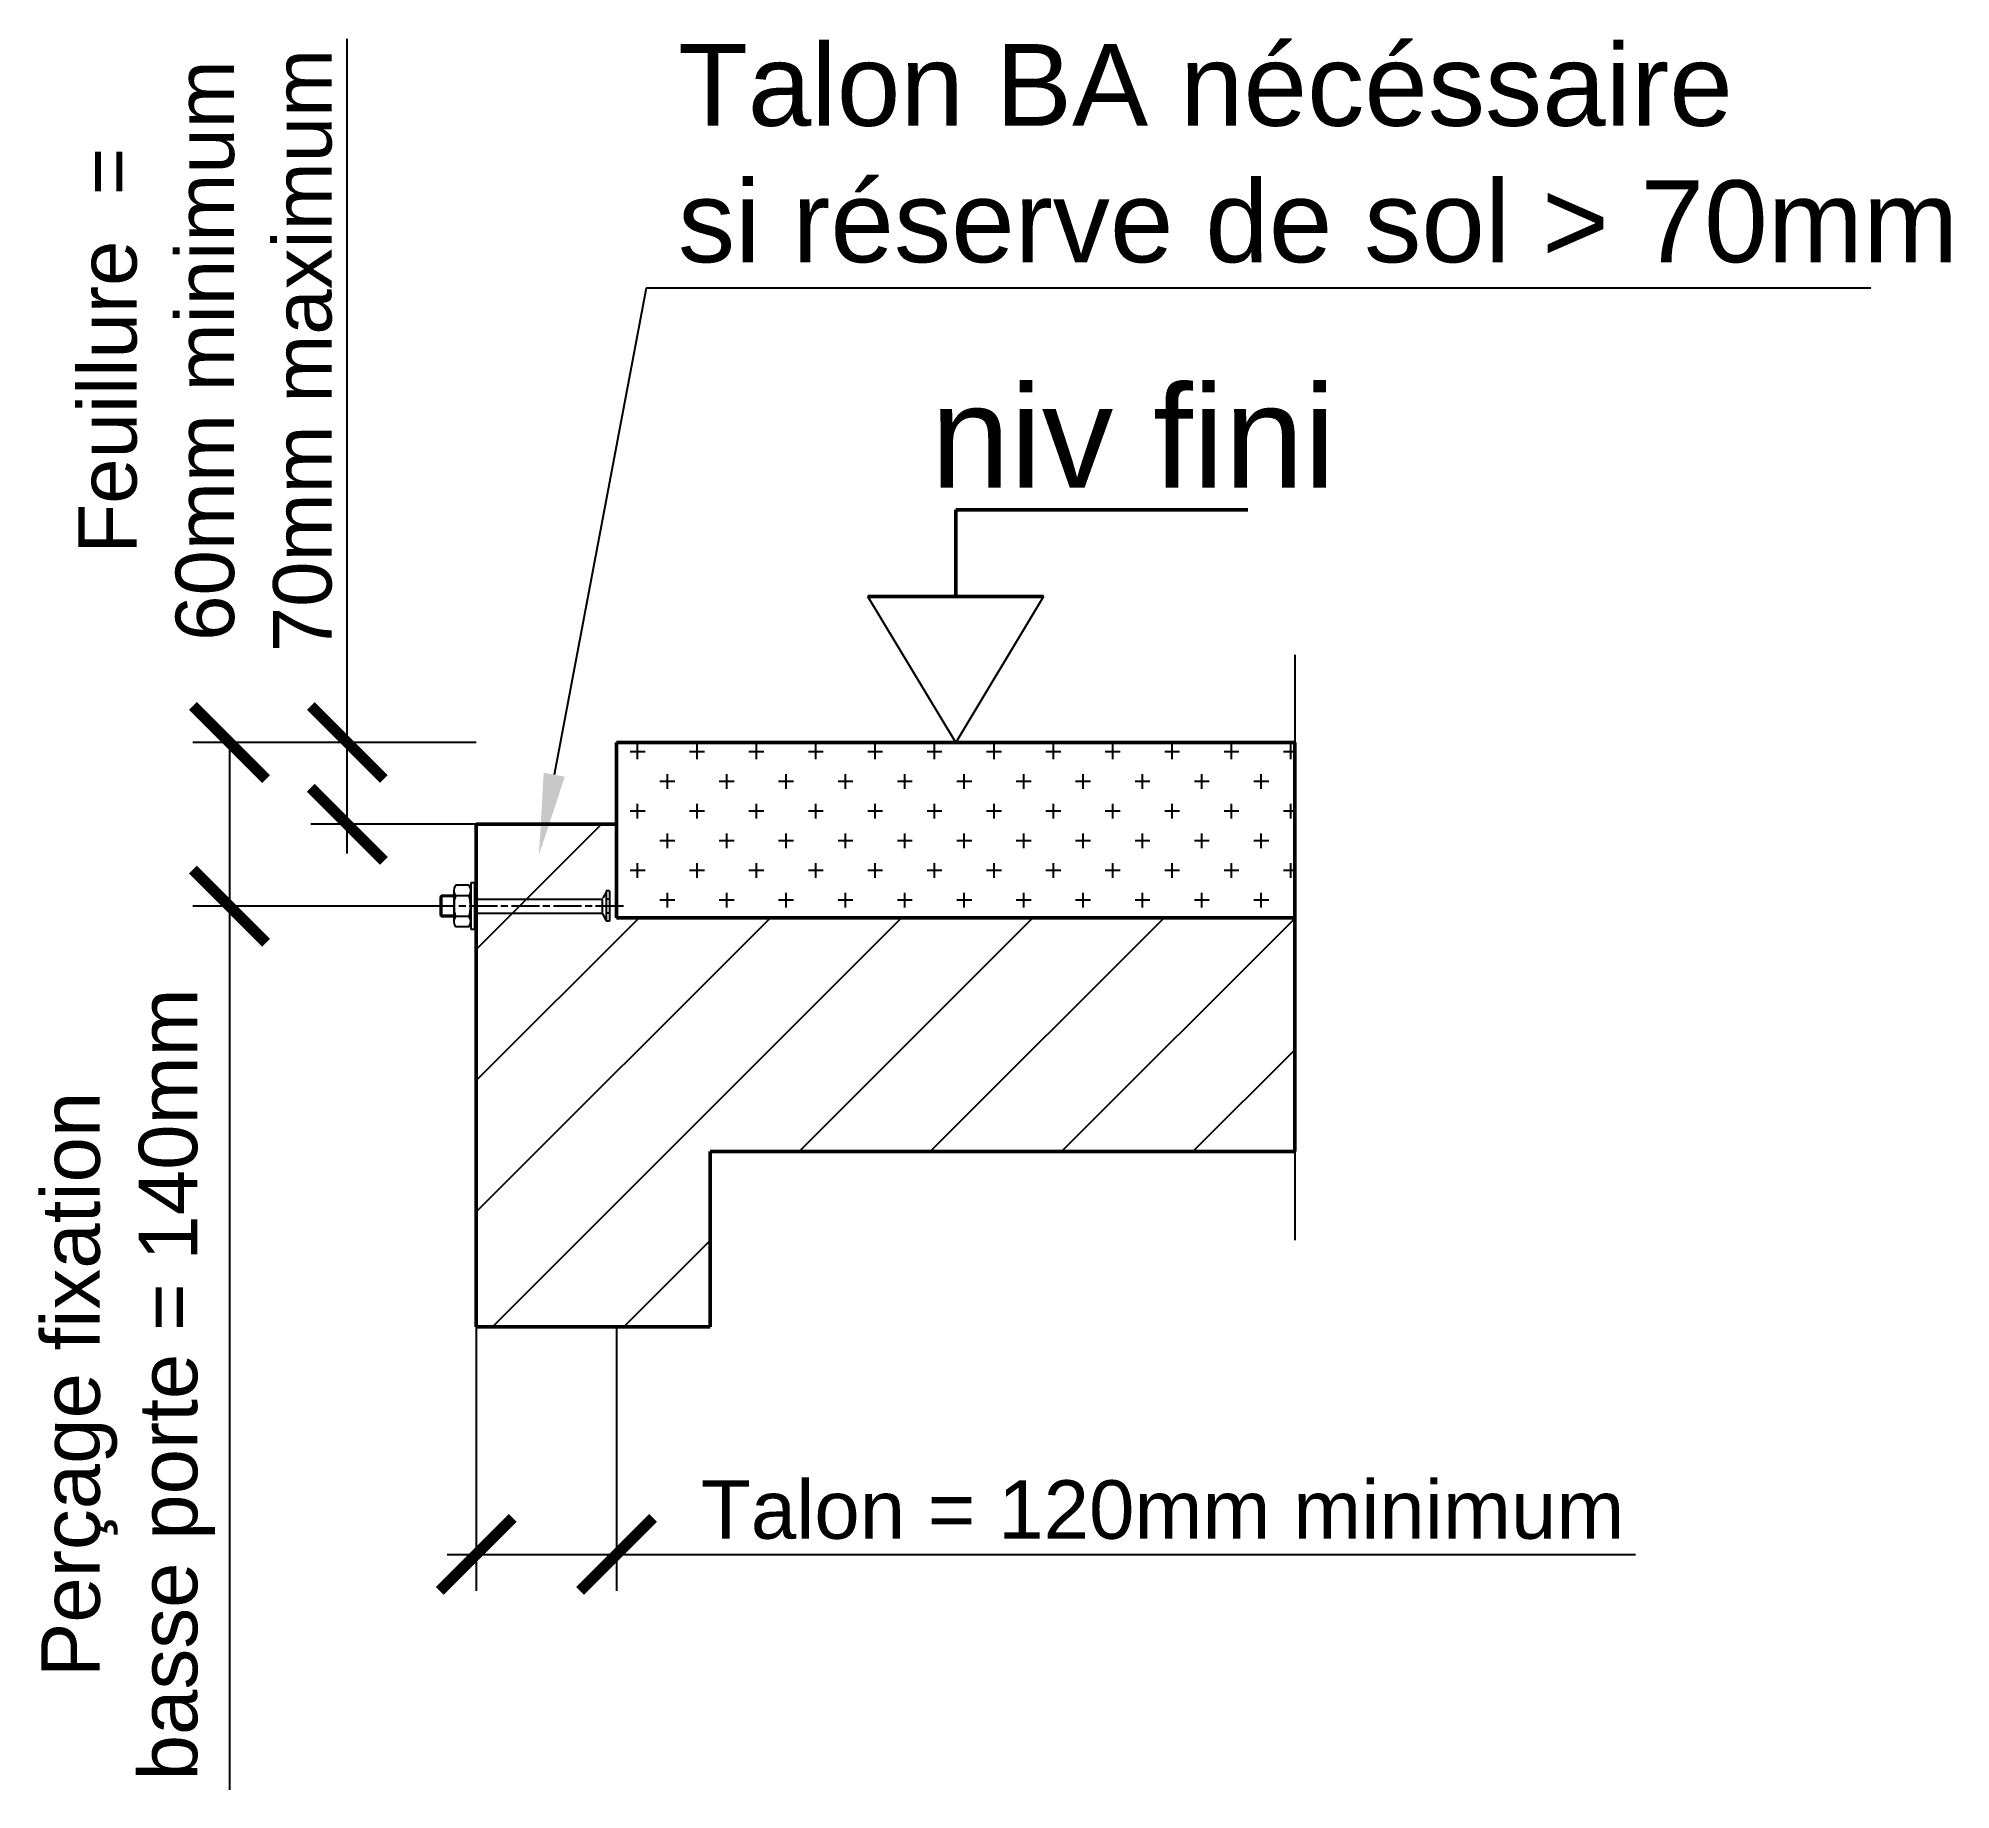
# Model space of a CAD drawing. Header units: millimetres. Extents: x -1795 to 75982, y -13206 to 25154.
# Drawn here: x 3791 to 5427, y -3237 to -1739 of the extents above; entities that cross this region are included whole.
import ezdxf
from ezdxf.enums import TextEntityAlignment as Align

# ---------------------------------------------------------------- set-up
doc = ezdxf.new("R2010")
doc.units = ezdxf.units.MM
doc.linetypes.add('DASH_CENTER', pattern=[36, 24, -3, 6, -3])
doc.layers.add('1', color=1, linetype='Continuous')
for name, color, linetype, lineweight in [('AM_0', 7, 'Continuous', 50), ('AM_5', 3, 'Continuous', 25), ('AM_8', 1, 'Continuous', 25), ('LDCar-AM_0', 7, 'Continuous', 50), ('LDShaft-AM_0', 7, 'Continuous', 50), ('LDShaft-AM_4', 3, 'Continuous', 25), ('LDShaft-AM_5', 3, 'Continuous', 25)]:
    doc.layers.add(name, color=color, linetype=linetype, lineweight=lineweight)
doc.styles.add('ACDINTS', font='arial.ttf', dxfattribs={"height": 0.2})
doc.styles.add('LD', font='ARIALUNI.TTF')

msp = doc.modelspace()

# ---------------------------------------------------------------- texts
at = {"layer": 'AM_5', "color": 2, "insert": (4338, -1931.5), "char_height": 70, "attachment_point": 7, "style": 'ACDINTS'}
msp.add_mtext('Talon BA nécéssaire \\Psi réserve de sol > 70mm', dxfattribs=at)
at = {"layer": 'AM_5', "color": 4, "insert": (3867.7, -2890.4), "char_height": 50, "attachment_point": 5, "rotation": 90, "style": 'LD'}
msp.add_mtext('\\A1;Perçage fixation\\Pbasse porte = 140mm', dxfattribs=at)
at = {"layer": 'AM_5', "color": 4, "insert": (4752.5, -2997.8), "char_height": 50, "attachment_point": 5, "style": 'LD'}
msp.add_mtext('\\A1;Talon = 120mm minimum', dxfattribs=at)
at = {"layer": 'LDCar-AM_0', "style": 'LD'}
msp.add_text('niv fini', height=87.5, dxfattribs=at).set_placement((4900.5, -2123.3), align=Align.RIGHT)
at = {"layer": 'LDShaft-AM_5', "color": 4, "insert": (3933.7, -2006.1), "char_height": 50, "attachment_point": 5, "rotation": 90, "style": 'LD'}
msp.add_mtext('\\A1;Feuillure  = \\P60mm minimum\\P70mm maximum', dxfattribs=at)

# ---------------------------------------------------------------- blocks, each defined once
blk = doc.blocks.new('_ArchTick')
at = {"color": 0, "linetype": 'ByBlock', "const_width": 0.15}
blk.add_lwpolyline([(-0.5, -0.5), (0.5, 0.5)], dxfattribs=at)

# ---------------------------------------------------------------- linework, layer by layer
for p, q in [((4575.5, -2341.3), (4500.5, -2216.3)), ((4650.5, -2216.3), (4575.5, -2341.3))]:
    msp.add_line(p, q)
at = {"layer": '1'}
for p, q in [((4146.4, -2468), (4146.4, -2472.3)), ((4146.4, -2468), (4146.4, -2472.3)), ((4159.5, -2463.5), (4147.6, -2463.5)), ((4159.5, -2463.5), (4147.6, -2463.5)), ((4160.7, -2461.5), (4160.7, -2501)), ((4164.3, -2461.5), (4160.7, -2461.5)), ((4160.7, -2461.5), (4160.7, -2501)), ((4164.3, -2461.5), (4160.7, -2461.5)), ((4160.7, -2494.5), (4160.7, -2468)), ((4160.7, -2494.5), (4160.7, -2468)), ((4164.3, -2481.3), (4164.3, -2461.5)), ((4164.3, -2481.3), (4164.3, -2461.5)), ((4276.6, -2469.3), (4273.8, -2474.6)), ((4279.4, -2468.2), (4276.6, -2468.2)), ((4276.6, -2468.2), (4276.6, -2494.3)), ((4279.4, -2468.2), (4279.4, -2494.3)), ((4135.6, -2472.3), (4134.7, -2473.2)), ((4135.6, -2472.3), (4134.7, -2473.2)), ((4146.4, -2473.2), (4134.7, -2473.2)), ((4134.7, -2473.2), (4134.7, -2489.3)), ((4146.4, -2473.2), (4134.7, -2473.2)), ((4134.7, -2473.2), (4134.7, -2489.3)), ((4135.6, -2472.3), (4135.6, -2490.2)), ((4146.4, -2472.3), (4135.6, -2472.3)), ((4135.6, -2472.3), (4135.6, -2490.2)), ((4146.4, -2472.3), (4135.6, -2472.3)), ((4146.4, -2472.3), (4146.4, -2473.2)), ((4146.4, -2472.3), (4146.4, -2473.2)), ((4146.4, -2473.2), (4146.4, -2489.3)), ((4146.4, -2473.2), (4146.4, -2489.3)), ((4159.5, -2472.4), (4147.6, -2472.4)), ((4159.5, -2472.4), (4147.6, -2472.4)), ((4164.3, -2475.3), (4272.7, -2475.3)), ((4164.3, -2501), (4164.3, -2481.3)), ((4164.3, -2501), (4164.3, -2481.3)), ((4273.5, -2486.5), (4273.5, -2476.1)), ((4279.1, -2475.2), (4277, -2475.2)), ((4146.4, -2489.3), (4134.7, -2489.3)), ((4134.7, -2489.3), (4135.6, -2490.2)), ((4146.4, -2489.3), (4134.7, -2489.3)), ((4134.7, -2489.3), (4135.6, -2490.2)), ((4135.6, -2490.2), (4146.4, -2490.2)), ((4135.6, -2490.2), (4146.4, -2490.2)), ((4146.4, -2489.3), (4146.4, -2490.2)), ((4146.4, -2489.3), (4146.4, -2490.2)), ((4146.4, -2490.2), (4146.4, -2494.5)), ((4146.4, -2490.2), (4146.4, -2494.5)), ((4159.5, -2490.1), (4147.6, -2490.1)), ((4159.5, -2490.1), (4147.6, -2490.1)), ((4159.5, -2499), (4147.6, -2499)), ((4159.5, -2499), (4147.6, -2499)), ((4160.7, -2501), (4164.3, -2501)), ((4160.7, -2501), (4164.3, -2501)), ((4164.3, -2487.2), (4272.7, -2487.2)), ((4276.6, -2493.2), (4273.8, -2487.9)), ((4279.4, -2494.3), (4276.6, -2494.3)), ((4279.1, -2487.3), (4277, -2487.3))]:
    msp.add_line(p, q, dxfattribs=at)
at = {"layer": '1', "linetype": 'DASH_CENTER'}
msp.add_line((4291.5, -2481.3), (4128.4, -2481.3), dxfattribs=at)
at = {"layer": '1'}
for centre, radius, start, end in [((4154.7, -2468), 8.36, 148.063, 211.937), ((4154.7, -2468), 8.36, 148.063, 211.937), ((4152.4, -2468), 8.36, 328.063, 31.937), ((4152.4, -2468), 8.36, 328.063, 31.937), ((4178, -2481.2), 31.6, 163.7398, 196.2602), ((4178, -2481.2), 31.6, 163.7398, 196.2602), ((4129.1, -2481.2), 31.6, 343.7398, 16.2602), ((4129.1, -2481.2), 31.6, 343.7398, 16.2602), ((4272.7, -2474.1), 1.2, 270, 332.3005), ((4154.8, -2494.5), 8.41, 148.1553, 211.8447), ((4154.8, -2494.5), 8.41, 148.1553, 211.8447), ((4152.3, -2494.5), 8.41, 328.1553, 31.8447), ((4152.3, -2494.5), 8.41, 328.1553, 31.8447), ((4272.7, -2488.4), 1.2, 27.6995, 90)]:
    msp.add_arc(centre, radius, start, end, dxfattribs=at)
msp.add_point((4164.3, -2481.3), dxfattribs=at)
at = {"layer": 'AM_0'}
for p, q in [((4575.5, -2142.4), (4825.5, -2142.4)), ((4575.5, -2216.3), (4575.5, -2142.4)), ((4500.5, -2216.3), (4650.5, -2216.3)), ((4285.5, -2411.3), (4285.5, -2491.3)), ((4285.5, -2491.3), (4865.5, -2491.3)), ((4365.5, -2691.3), (4865.5, -2691.3))]:
    msp.add_line(p, q, dxfattribs=at)
at = {"layer": 'AM_5', "color": 3}
for p, q in [((4310.8, -1952.6), (4232.1, -2368.9)), ((4334.5, -1952.6), (4310.8, -1952.6)), ((5358.3, -1952.6), (4334.5, -1952.6)), ((4165.3, -2341.3), (3923.1, -2341.3)), ((3954.4, -2341.3), (3954.4, -2506.3)), ((4128.4, -2481.3), (3923.1, -2481.3)), ((3954.4, -2481.3), (3954.4, -3237.1)), ((4165.5, -2841.3), (4165.5, -3067.1)), ((4285.5, -2841.3), (4285.5, -3067.1)), ((4140.5, -3035.8), (4285.5, -3035.8)), ((4285.5, -3035.8), (5157, -3035.8))]:
    msp.add_line(p, q, dxfattribs=at)
at = {"layer": 'AM_5', "color": 3, "linetype": 'Continuous'}
msp.add_trace([(4223.1, -2367.2), (4241.2, -2370.6), (4219.1, -2437.7)], dxfattribs=at)
at = {"layer": 'AM_8'}
for p, q in [((4309.8, -2349.3), (4297.1, -2349.3)), ((4303.5, -2355.6), (4303.5, -2342.9)), ((4360.6, -2349.3), (4347.9, -2349.3)), ((4354.3, -2355.6), (4354.3, -2342.9)), ((4411.4, -2349.3), (4398.7, -2349.3)), ((4405.1, -2355.6), (4405.1, -2342.9)), ((4462.2, -2349.3), (4449.5, -2349.3)), ((4455.9, -2355.6), (4455.9, -2342.9)), ((4513, -2349.3), (4500.3, -2349.3)), ((4506.7, -2355.6), (4506.7, -2342.9)), ((4563.8, -2349.3), (4551.1, -2349.3)), ((4557.5, -2355.6), (4557.5, -2342.9)), ((4614.6, -2349.3), (4601.9, -2349.3)), ((4608.3, -2355.6), (4608.3, -2342.9)), ((4665.4, -2349.3), (4652.7, -2349.3)), ((4659.1, -2355.6), (4659.1, -2342.9)), ((4716.2, -2349.3), (4703.5, -2349.3)), ((4709.9, -2355.6), (4709.9, -2342.9)), ((4767, -2349.3), (4754.3, -2349.3)), ((4760.7, -2355.6), (4760.7, -2342.9)), ((4817.8, -2349.3), (4805.1, -2349.3)), ((4811.5, -2355.6), (4811.5, -2342.9)), ((4865.5, -2349.3), (4855.9, -2349.3)), ((4862.3, -2355.6), (4862.3, -2342.9)), ((4328.9, -2381), (4328.9, -2368.3)), ((4379.7, -2381), (4379.7, -2368.3)), ((4430.5, -2381), (4430.5, -2368.3)), ((4481.3, -2381), (4481.3, -2368.3)), ((4532.1, -2381), (4532.1, -2368.3)), ((4582.9, -2381), (4582.9, -2368.3)), ((4633.7, -2381), (4633.7, -2368.3)), ((4684.5, -2381), (4684.5, -2368.3)), ((4735.3, -2381), (4735.3, -2368.3)), ((4786.1, -2381), (4786.1, -2368.3)), ((4836.9, -2381), (4836.9, -2368.3)), ((4335.2, -2374.7), (4322.5, -2374.7)), ((4386, -2374.7), (4373.3, -2374.7)), ((4436.8, -2374.7), (4424.1, -2374.7)), ((4487.6, -2374.7), (4474.9, -2374.7)), ((4538.4, -2374.7), (4525.7, -2374.7)), ((4589.2, -2374.7), (4576.5, -2374.7)), ((4640, -2374.7), (4627.3, -2374.7)), ((4690.8, -2374.7), (4678.1, -2374.7)), ((4741.6, -2374.7), (4728.9, -2374.7)), ((4792.4, -2374.7), (4779.7, -2374.7)), ((4843.2, -2374.7), (4830.5, -2374.7)), ((4309.8, -2400.1), (4297.1, -2400.1)), ((4303.5, -2406.4), (4303.5, -2393.7)), ((4360.6, -2400.1), (4347.9, -2400.1)), ((4354.3, -2406.4), (4354.3, -2393.7)), ((4411.4, -2400.1), (4398.7, -2400.1)), ((4405.1, -2406.4), (4405.1, -2393.7)), ((4462.2, -2400.1), (4449.5, -2400.1)), ((4455.9, -2406.4), (4455.9, -2393.7)), ((4513, -2400.1), (4500.3, -2400.1)), ((4506.7, -2406.4), (4506.7, -2393.7)), ((4563.8, -2400.1), (4551.1, -2400.1)), ((4557.5, -2406.4), (4557.5, -2393.7)), ((4614.6, -2400.1), (4601.9, -2400.1)), ((4608.3, -2406.4), (4608.3, -2393.7)), ((4665.4, -2400.1), (4652.7, -2400.1)), ((4659.1, -2406.4), (4659.1, -2393.7)), ((4716.2, -2400.1), (4703.5, -2400.1)), ((4709.9, -2406.4), (4709.9, -2393.7)), ((4767, -2400.1), (4754.3, -2400.1)), ((4760.7, -2406.4), (4760.7, -2393.7)), ((4817.8, -2400.1), (4805.1, -2400.1)), ((4811.5, -2406.4), (4811.5, -2393.7)), ((4865.5, -2400.1), (4855.9, -2400.1)), ((4862.3, -2406.4), (4862.3, -2393.7)), ((4165.5, -2518.3), (4272.6, -2411.3)), ((4328.9, -2431.8), (4328.9, -2419.1)), ((4379.7, -2431.8), (4379.7, -2419.1)), ((4430.5, -2431.8), (4430.5, -2419.1)), ((4481.3, -2431.8), (4481.3, -2419.1)), ((4532.1, -2431.8), (4532.1, -2419.1)), ((4582.9, -2431.8), (4582.9, -2419.1)), ((4633.7, -2431.8), (4633.7, -2419.1)), ((4684.5, -2431.8), (4684.5, -2419.1)), ((4735.3, -2431.8), (4735.3, -2419.1)), ((4786.1, -2431.8), (4786.1, -2419.1)), ((4836.9, -2431.8), (4836.9, -2419.1)), ((4335.2, -2425.5), (4322.5, -2425.5)), ((4386, -2425.5), (4373.3, -2425.5)), ((4436.8, -2425.5), (4424.1, -2425.5)), ((4487.6, -2425.5), (4474.9, -2425.5)), ((4538.4, -2425.5), (4525.7, -2425.5)), ((4589.2, -2425.5), (4576.5, -2425.5)), ((4640, -2425.5), (4627.3, -2425.5)), ((4690.8, -2425.5), (4678.1, -2425.5)), ((4741.6, -2425.5), (4728.9, -2425.5)), ((4792.4, -2425.5), (4779.7, -2425.5)), ((4843.2, -2425.5), (4830.5, -2425.5)), ((4309.8, -2450.9), (4297.1, -2450.9)), ((4303.5, -2457.2), (4303.5, -2444.5)), ((4360.6, -2450.9), (4347.9, -2450.9)), ((4354.3, -2457.2), (4354.3, -2444.5)), ((4411.4, -2450.9), (4398.7, -2450.9)), ((4405.1, -2457.2), (4405.1, -2444.5)), ((4462.2, -2450.9), (4449.5, -2450.9)), ((4455.9, -2457.2), (4455.9, -2444.5)), ((4513, -2450.9), (4500.3, -2450.9)), ((4506.7, -2457.2), (4506.7, -2444.5)), ((4563.8, -2450.9), (4551.1, -2450.9)), ((4557.5, -2457.2), (4557.5, -2444.5)), ((4614.6, -2450.9), (4601.9, -2450.9)), ((4608.3, -2457.2), (4608.3, -2444.5)), ((4665.4, -2450.9), (4652.7, -2450.9)), ((4659.1, -2457.2), (4659.1, -2444.5)), ((4716.2, -2450.9), (4703.5, -2450.9)), ((4709.9, -2457.2), (4709.9, -2444.5)), ((4767, -2450.9), (4754.3, -2450.9)), ((4760.7, -2457.2), (4760.7, -2444.5)), ((4817.8, -2450.9), (4805.1, -2450.9)), ((4811.5, -2457.2), (4811.5, -2444.5)), ((4865.5, -2450.9), (4855.9, -2450.9)), ((4862.3, -2457.2), (4862.3, -2444.5)), ((4328.9, -2482.6), (4328.9, -2469.9)), ((4379.7, -2482.6), (4379.7, -2469.9)), ((4430.5, -2482.6), (4430.5, -2469.9)), ((4481.3, -2482.6), (4481.3, -2469.9)), ((4532.1, -2482.6), (4532.1, -2469.9)), ((4582.9, -2482.6), (4582.9, -2469.9)), ((4633.7, -2482.6), (4633.7, -2469.9)), ((4684.5, -2482.6), (4684.5, -2469.9)), ((4735.3, -2482.6), (4735.3, -2469.9)), ((4786.1, -2482.6), (4786.1, -2469.9)), ((4836.9, -2482.6), (4836.9, -2469.9)), ((4335.2, -2476.3), (4322.5, -2476.3)), ((4386, -2476.3), (4373.3, -2476.3)), ((4436.8, -2476.3), (4424.1, -2476.3)), ((4487.6, -2476.3), (4474.9, -2476.3)), ((4538.4, -2476.3), (4525.7, -2476.3)), ((4589.2, -2476.3), (4576.5, -2476.3)), ((4640, -2476.3), (4627.3, -2476.3)), ((4690.8, -2476.3), (4678.1, -2476.3)), ((4741.6, -2476.3), (4728.9, -2476.3)), ((4792.4, -2476.3), (4779.7, -2476.3)), ((4843.2, -2476.3), (4830.5, -2476.3)), ((4165.5, -2630.5), (4304.8, -2491.3)), ((4165.5, -2742.8), (4417.1, -2491.3)), ((4179.3, -2841.3), (4529.3, -2491.3)), ((4441.6, -2691.3), (4641.6, -2491.3)), ((4553.8, -2691.3), (4753.8, -2491.3)), ((4666.1, -2691.3), (4865.5, -2491.8)), ((4778.4, -2691.3), (4865.5, -2604.1)), ((4291.6, -2841.3), (4365.5, -2767.3))]:
    msp.add_line(p, q, dxfattribs=at)
at = {"layer": 'LDShaft-AM_0'}
for p, q in [((4865.5, -2341.3), (4285.5, -2341.3)), ((4285.5, -2341.3), (4285.5, -2411.3)), ((4865.5, -2491.3), (4865.5, -2341.3)), ((4285.5, -2411.3), (4165.5, -2411.3)), ((4165.5, -2411.3), (4165.5, -2841.3)), ((4865.5, -2691.3), (4865.5, -2491.3)), ((4365.5, -2841.3), (4365.5, -2691.3)), ((4165.5, -2841.3), (4365.5, -2841.3))]:
    msp.add_line(p, q, dxfattribs=at)
at = {"layer": 'LDShaft-AM_4'}
for p, q in [((4865.5, -2266.3), (4865.5, -2341.3)), ((4865.5, -2341.3), (4865.5, -2491.3)), ((4865.5, -2491.3), (4865.5, -2767))]:
    msp.add_line(p, q, dxfattribs=at)
at = {"layer": 'LDShaft-AM_5', "color": 3}
for p, q in [((4055.2, -2341.3), (4055.2, -1739.4)), ((4165.3, -2341.3), (4023.9, -2341.3)), ((4055.2, -2436.3), (4055.2, -2341.3)), ((4165.5, -2411.3), (4023.9, -2411.3))]:
    msp.add_line(p, q, dxfattribs=at)

# ---------------------------------------------------------------- block references
at = {"layer": 'AM_5', "color": 3, "xscale": 62.5, "yscale": 62.5, "zscale": 62.5}
for p, rotation in [((3954.4, -2341.3), 90), ((3954.4, -2481.3), 270), ((4165.5, -3035.8), 180)]:
    msp.add_blockref('_ArchTick', p, dxfattribs=dict(at, rotation=rotation))
msp.add_blockref('_ArchTick', (4285.5, -3035.8), dxfattribs=at)
at = {"layer": 'LDShaft-AM_5', "color": 3, "xscale": 62.5, "yscale": 62.5, "zscale": 62.5}
for p, rotation in [((4055.2, -2341.3), 90), ((4055.2, -2411.3), 270)]:
    msp.add_blockref('_ArchTick', p, dxfattribs=dict(at, rotation=rotation))

msp.set_redraw_order([(e.dxf.handle, doc.entitydb.next_handle()) for e in msp.query("TEXT MTEXT ATTDEF DIMENSION ARC_DIMENSION")])  # texts and dimensions are drawn at this point

doc.saveas('drawing.dxf')
